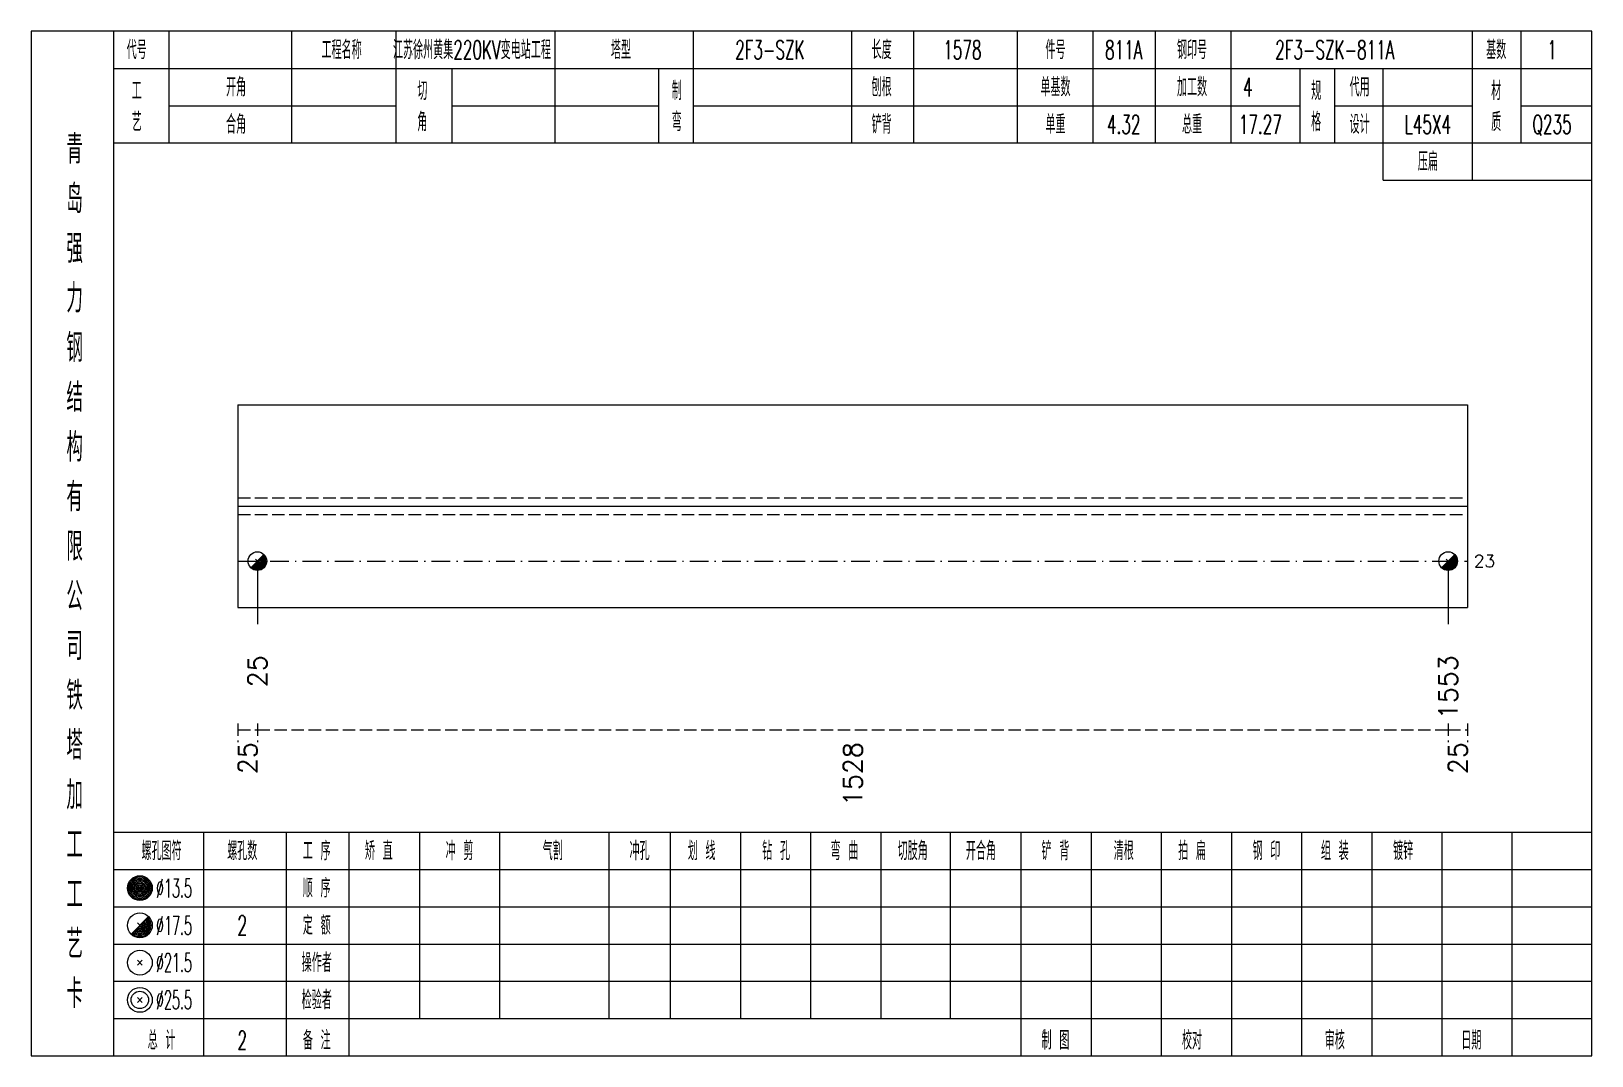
# Model space of a CAD drawing. Extents: x 0 to 4623, y -1159 to 4890.
# Drawn here: x 622.8 to 874.2, y 1350 to 1515 of the extents above; entities that cross this region are included whole.
import ezdxf
from ezdxf.enums import TextEntityAlignment as Align

# ---------------------------------------------------------------- set-up
doc = ezdxf.new("R2010")
doc.units = 0
doc.header["$MEASUREMENT"] = 0
doc.linetypes.add('一点画线', pattern=[5.2, 3, -1, 0.2, -1])
doc.linetypes.add('虚线', pattern=[2.75, 2, -0.75])
doc.layers.get('0').update_dxf_attribs({"linetype": 'CONTINUOUS', "lineweight": 25})
for name, color, linetype, lineweight in [('1', 7, 'CONTINUOUS', 25), ('4', 7, 'CONTINUOUS', 25), ('5', 7, 'CONTINUOUS', 25)]:
    doc.layers.add(name, color=color, linetype=linetype, lineweight=lineweight)
doc.styles.get("Standard").update_dxf_attribs({"font": 'simplex.shx', "width": 0.7, "height": 3, "bigfont": 'gbhzfs.shx'})

msp = doc.modelspace()

# ---------------------------------------------------------------- texts
at = {"color": 7, "linetype": 'Continuous', "lineweight": 13}
msp.add_text('23', height=2, dxfattribs=at).set_placement((855.2, 1429.667), align=Align.MIDDLE_LEFT)
at = {"color": 8, "linetype": 'Continuous', "lineweight": 9}
for s, p in [('25', (657.669, 1400.5)), ('1528', (755.15, 1400.5)), ('25', (852.631, 1400.5))]:
    msp.add_text(s, height=3, rotation=90, dxfattribs=at).set_placement(p, align=Align.MIDDLE_RIGHT)
at = {"layer": '1', "color": 7, "linetype": 'Continuous', "lineweight": 13}
for s, p in [('25', (659.238, 1414.5)), ('1553', (851.062, 1414.5))]:
    msp.add_text(s, height=3, rotation=90, dxfattribs=at).set_placement(p, align=Align.MIDDLE_RIGHT)
at = {"layer": '4', "color": 1, "linetype": 'Continuous', "lineweight": 13}
for s, height, width, p in [('代号', 3, 0.6, (639.8, 1512)), ('工程名称', 3, 0.6, (672.8, 1512)), ('江苏徐州黄集220KV变电站工程', 3, 0.6, (693.8, 1512)), ('塔型', 3, 0.6, (717.8, 1512)), ('2F3-SZK', 3, 0.6, (741.8, 1512)), ('长度', 3, 0.6, (759.8, 1512)), ('1578', 3, 0.6, (772.8, 1512)), ('件号', 3, 0.6, (787.8, 1512)), ('811A', 3, 0.6, (798.8, 1512)), ('钢印号', 3, 0.6, (809.8, 1512)), ('2F3-SZK-811A', 3, 0.6, (832.8, 1512)), ('基数', 3, 0.6, (858.8, 1512)), ('1', 3, 0.6, (867.8, 1512)), ('工', 3, 0.6, (639.8, 1505.4)), ('开角', 3, 0.6, (655.8, 1506)), ('切', 3, 0.6, (685.8, 1505.4)), ('制', 3, 0.6, (726.8, 1505.4)), ('刨根', 3, 0.6, (759.8, 1506)), ('单基数', 3, 0.6, (787.8, 1506)), ('加工数', 3, 0.6, (809.8, 1506)), ('4', 3, 0.6, (818.8, 1506)), ('规', 3, 0.6, (829.8, 1505.4)), ('代用', 3, 0.6, (836.8, 1506)), ('材', 3, 0.6, (858.8, 1505.4)), ('艺', 3, 0.6, (639.8, 1500.4)), ('合角', 3, 0.6, (655.8, 1500)), ('角', 3, 0.6, (685.8, 1500.4)), ('弯', 3, 0.6, (726.8, 1500.4)), ('铲背', 3, 0.6, (759.8, 1500)), ('单重', 3, 0.6, (787.8, 1500)), ('4.32', 3, 0.6, (798.8, 1500)), ('总重', 3, 0.6, (809.8, 1500)), ('17.27', 3, 0.6, (820.8, 1500)), ('格', 3, 0.6, (829.8, 1500.4)), ('设计', 3, 0.6, (836.8, 1500)), ('L45X4', 3, 0.6, (847.8, 1500)), ('质', 3, 0.6, (858.8, 1500.4)), ('Q235', 3, 0.6, (867.8, 1500)), ('青', 4.6, 0.8, (629.8, 1496)), ('压扁', 3, 0.6, (847.8, 1494)), ('岛', 4.6, 0.8, (629.8, 1488)), ('强', 4.6, 0.8, (629.8, 1480)), ('力', 4.6, 0.8, (629.8, 1472)), ('钢', 4.6, 0.8, (629.8, 1464)), ('结', 4.6, 0.8, (629.8, 1456)), ('构', 4.6, 0.8, (629.8, 1448)), ('有', 4.6, 0.8, (629.8, 1440)), ('限', 4.6, 0.8, (629.8, 1432)), ('公', 4.6, 0.8, (629.8, 1424)), ('司', 4.6, 0.8, (629.8, 1416)), ('铁', 4.6, 0.8, (629.8, 1408)), ('塔', 4.6, 0.8, (629.8, 1400)), ('加', 4.6, 0.8, (629.8, 1392)), ('工', 4.6, 0.8, (629.8, 1384)), ('螺孔图符', 3, 0.6, (643.8, 1383)), ('螺孔数', 3, 0.6, (656.8, 1383)), ('工 序', 3, 0.6, (668.8, 1383)), ('矫 直', 3, 0.6, (678.8, 1383)), ('冲 剪', 3, 0.6, (691.8, 1383)), ('气割', 3, 0.6, (706.8, 1383)), ('冲孔', 3, 0.6, (720.8, 1383)), ('划 线', 3, 0.6, (730.8, 1383)), ('钻 孔', 3, 0.6, (742.8, 1383)), ('弯 曲', 3, 0.6, (753.8, 1383)), ('切肢角', 3, 0.6, (764.8, 1383)), ('开合角', 3, 0.6, (775.8, 1383)), ('铲 背', 3, 0.6, (787.8, 1383)), ('清根', 3, 0.6, (798.8, 1383)), ('拍 扁', 3, 0.6, (809.8, 1383)), ('钢 印', 3, 0.6, (821.8, 1383)), ('组 装', 3, 0.6, (832.8, 1383)), ('镀锌', 3, 0.6, (843.8, 1383)), ('工', 4.6, 0.8, (629.8, 1376)), ('%%C13.5', 3, 0.5, (645.8, 1377)), ('顺 序', 3, 0.6, (668.8, 1377)), ('定 额', 3, 0.6, (668.8, 1371)), ('艺', 4.6, 0.8, (629.8, 1368)), ('%%C17.5', 3, 0.5, (645.8, 1371)), ('2', 3.2, 0.6, (656.8, 1371)), ('%%C21.5', 3, 0.5, (645.8, 1365)), ('操作者', 3, 0.6, (668.8, 1365)), ('卡', 4.6, 0.8, (629.8, 1360)), ('%%C25.5', 3, 0.5, (645.8, 1359)), ('检验者', 3, 0.6, (668.8, 1359)), ('总 计', 3, 0.6, (643.8, 1352.5)), ('2', 3, 0.6, (656.8, 1352.5)), ('备 注', 3, 0.6, (668.8, 1352.5)), ('制 图', 3, 0.6, (787.8, 1352.5)), ('校对', 3, 0.6, (809.8, 1352.5)), ('审核', 3, 0.6, (832.8, 1352.5)), ('日期', 3, 0.6, (854.8, 1352.5))]:
    msp.add_text(s, height=height, dxfattribs=dict(at, width=width)).set_placement(p, align=Align.MIDDLE_CENTER)

# ---------------------------------------------------------------- blocks, each defined once
blk = doc.blocks.new('孔17.5')
at = {"layer": '5', "color": 7, "linetype": 'Continuous', "lineweight": 13}
for p, q in [((-0.707, -0.707), (0.707, 0.707)), ((-0.2, 0.2), (0.2, -0.2))]:
    blk.add_line(p, q, dxfattribs=at)
blk.add_circle((0, 0), 1, dxfattribs=at)
for radius in [0.9, 0.8, 0.7, 0.6, 0.5, 0.4, 0.3, 0.2, 0.1]:
    blk.add_arc((0, 0), radius, 225, 45, dxfattribs=at)

# ---------------------------------------------------------------- linework, layer by layer
at = {"color": 7, "linetype": 'Continuous', "lineweight": 18}
for p, q in [((656.1, 1454.833), (656.1, 1422.167)), ((656.1, 1454.833), (854.2, 1454.833)), ((854.2, 1454.833), (854.2, 1422.167)), ((656.1, 1438.5), (854.2, 1438.5))]:
    msp.add_line(p, q, dxfattribs=at)
at = {"color": 1, "linetype": '虚线', "lineweight": 18}
for p, q in [((656.1, 1439.833), (854.2, 1439.833)), ((656.1, 1437.167), (854.2, 1437.167))]:
    msp.add_line(p, q, dxfattribs=at)
at = {"color": 3, "linetype": '一点画线', "lineweight": 13}
msp.add_line((656.1, 1429.667), (854.2, 1429.667), dxfattribs=at)
at = {"color": 7, "linetype": 'Continuous', "lineweight": 13}
for p, q in [((659.238, 1429.667), (659.238, 1419.5)), ((851.062, 1429.667), (851.062, 1419.5))]:
    msp.add_line(p, q, dxfattribs=at)
at = {"color": 8, "linetype": '虚线', "lineweight": 9}
for p, q in [((656.1, 1403.5), (656.1, 1400.5)), ((659.238, 1403.5), (659.238, 1400.5)), ((659.238, 1403.5), (659.238, 1400.5)), ((851.062, 1403.5), (851.062, 1400.5)), ((851.062, 1403.5), (851.062, 1400.5)), ((854.2, 1403.5), (854.2, 1400.5)), ((656.1, 1402.5), (659.238, 1402.5)), ((659.238, 1402.5), (851.062, 1402.5)), ((851.062, 1402.5), (854.2, 1402.5))]:
    msp.add_line(p, q, dxfattribs=at)
at = {"layer": '1', "color": 7, "linetype": 'Continuous', "lineweight": 18}
msp.add_line((656.1, 1422.167), (854.2, 1422.167), dxfattribs=at)
at = {"layer": '4', "color": 1, "linetype": 'Continuous', "lineweight": 18}
for p, q in [((636.1, 1350), (636.1, 1515)), ((645, 1497), (645, 1515)), ((664.8, 1497), (664.8, 1515)), ((681.6, 1497), (681.6, 1515)), ((707.2, 1497), (707.2, 1515)), ((729.5, 1497), (729.5, 1515)), ((755, 1497), (755, 1515)), ((765, 1497), (765, 1515)), ((781.7, 1497), (781.7, 1515)), ((793.9, 1497), (793.9, 1515)), ((803.9, 1497), (803.9, 1515)), ((816.1, 1497), (816.1, 1515)), ((855, 1491), (855, 1515)), ((862.8, 1497), (862.8, 1515)), ((636.1, 1509), (874.2, 1509)), ((690.6, 1497), (690.6, 1509)), ((723.9, 1497), (723.9, 1509)), ((827.2, 1497), (827.2, 1509)), ((832.8, 1497), (832.8, 1509)), ((840.6, 1491), (840.6, 1509)), ((645, 1503), (681.6, 1503)), ((690.6, 1503), (723.9, 1503)), ((729.5, 1503), (827.2, 1503)), ((832.8, 1503), (855, 1503)), ((862.8, 1503), (874.2, 1503)), ((636.1, 1497), (874.2, 1497)), ((840.6, 1491), (874.2, 1491)), ((636.1, 1386), (874.2, 1386)), ((650.6, 1350), (650.6, 1386)), ((663.9, 1350), (663.9, 1386)), ((674, 1350), (674, 1386)), ((685.4, 1356), (685.4, 1386)), ((698.3, 1356), (698.3, 1386)), ((715.9, 1356), (715.9, 1386)), ((725.8, 1356), (725.8, 1386)), ((737.1, 1356), (737.1, 1386)), ((748.4, 1356), (748.4, 1386)), ((759.7, 1356), (759.7, 1386)), ((770.9, 1356), (770.9, 1386)), ((782.3, 1356), (782.3, 1386)), ((793.6, 1356), (793.6, 1386)), ((804.9, 1356), (804.9, 1386)), ((816.2, 1356), (816.2, 1386)), ((827.5, 1356), (827.5, 1386)), ((838.8, 1356), (838.8, 1386)), ((850.1, 1356), (850.1, 1386)), ((861.4, 1356), (861.4, 1386)), ((636.1, 1380), (874.2, 1380)), ((636.1, 1374), (874.2, 1374)), ((636.1, 1368), (874.2, 1368)), ((636.1, 1362), (874.2, 1362)), ((636.1, 1356), (874.2, 1356)), ((782.3, 1350), (782.3, 1356)), ((793.6, 1350), (793.6, 1356)), ((804.9, 1350), (804.9, 1356)), ((816.2, 1350), (816.2, 1356)), ((827.5, 1350), (827.5, 1356)), ((838.8, 1350), (838.8, 1356)), ((850.1, 1350), (850.1, 1356)), ((861.4, 1350), (861.4, 1356))]:
    msp.add_line(p, q, dxfattribs=at)
at = {"layer": '4', "color": 7, "linetype": 'Continuous', "lineweight": 13}
for p, q in [((640.1, 1376.8), (640.5, 1377.2)), ((640.5, 1376.8), (640.1, 1377.2)), ((638.886, 1369.586), (641.714, 1372.414)), ((639.9, 1371.4), (640.7, 1370.6)), ((639.9, 1364.6), (640.7, 1365.4)), ((639.9, 1365.4), (640.7, 1364.6)), ((639.9, 1358.6), (640.7, 1359.4)), ((639.9, 1359.4), (640.7, 1358.6))]:
    msp.add_line(p, q, dxfattribs=at)
at = {"layer": '4', "color": 1, "linetype": 'Continuous', "lineweight": 18}
msp.add_lwpolyline([(622.8, 1515), (622.8, 1350), (874.2, 1350), (874.2, 1515)], close=True, dxfattribs=at)
at = {"layer": '4', "color": 7, "linetype": 'Continuous', "lineweight": 13}
for centre, radius in [((640.3, 1377), 2), ((640.3, 1377), 1.8), ((640.3, 1377), 1.6), ((640.3, 1377), 1.4), ((640.3, 1377), 1.2), ((640.3, 1377), 1), ((640.3, 1377), 0.8), ((640.3, 1377), 0.6), ((640.3, 1377), 0.4), ((640.3, 1377), 0.2), ((640.3, 1371), 2), ((640.3, 1365), 2), ((640.3, 1359), 2), ((640.3, 1359), 1.4)]:
    msp.add_circle(centre, radius, dxfattribs=at)
for radius in [1.8, 1.6, 1.4, 1.2, 1, 0.8, 0.6, 0.4, 0.2]:
    msp.add_arc((640.3, 1371), radius, 225, 45, dxfattribs=at)

# ---------------------------------------------------------------- block references
at = {"layer": '1', "color": 7, "linetype": 'Continuous', "lineweight": 13, "xscale": 1.5, "yscale": 1.5, "zscale": 1.5}
for p in [(659.238, 1429.667), (851.062, 1429.667)]:
    msp.add_blockref('孔17.5', p, dxfattribs=at)

msp.set_redraw_order([(e.dxf.handle, doc.entitydb.next_handle()) for e in msp.query("TEXT MTEXT ATTDEF DIMENSION ARC_DIMENSION")])  # texts and dimensions are drawn at this point

doc.saveas('drawing.dxf')
